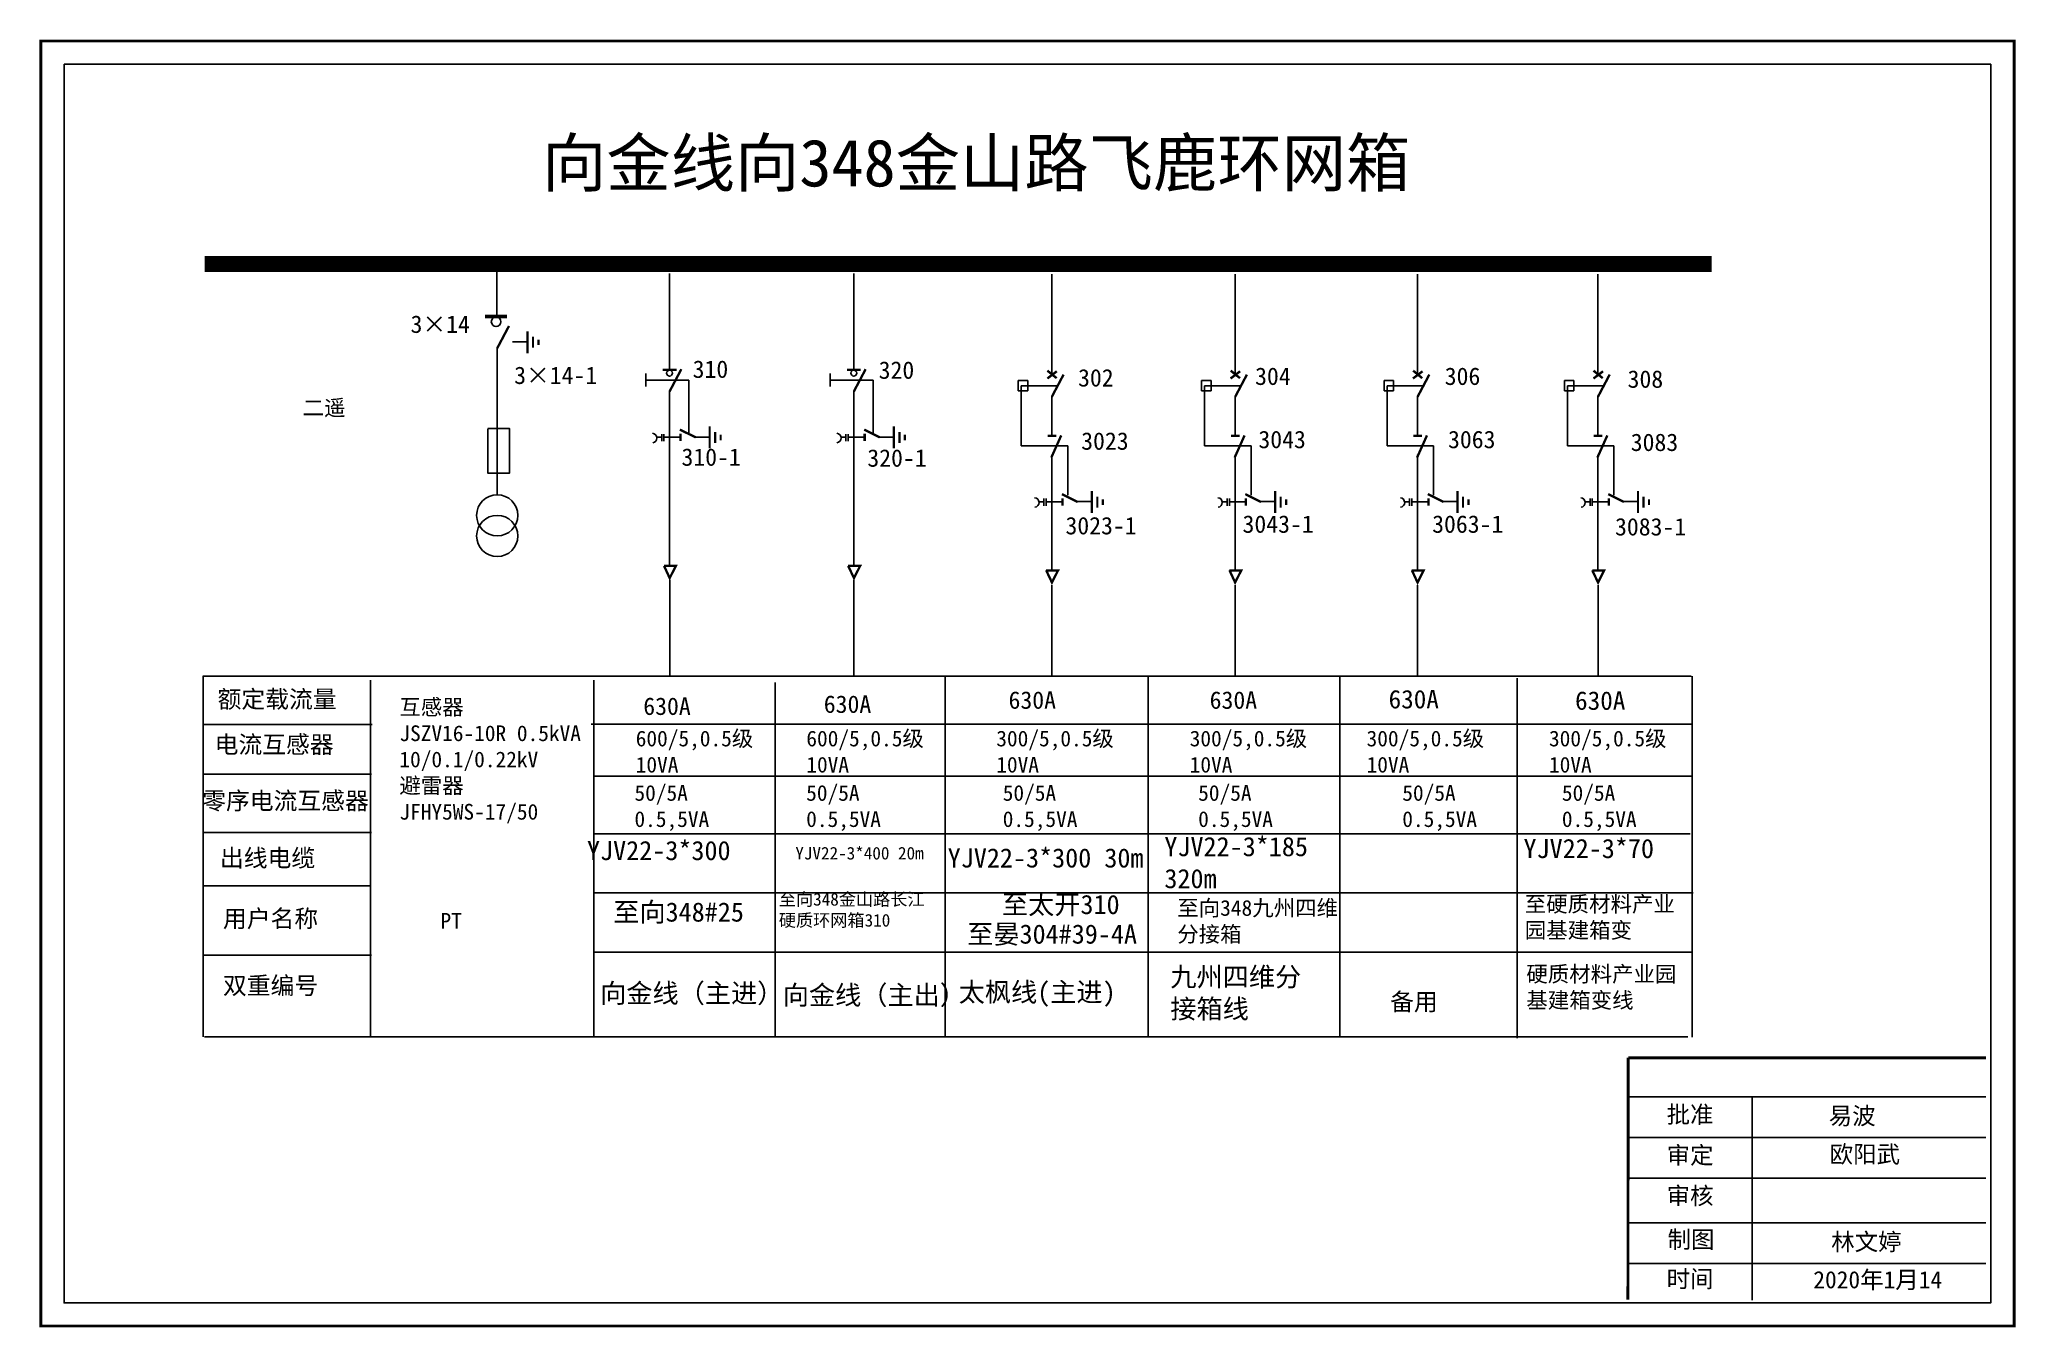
# Model space of a CAD drawing. Extents: x 1414 to 2152, y -447 to -213.
# Drawn here: x 1618.9 to 1744.6, y -297.5 to -215.6 of the extents above; entities that cross this region are included whole.
import ezdxf

# ---------------------------------------------------------------- set-up
doc = ezdxf.new("R2010")
doc.units = 0
doc.header["$LTSCALE"] = 0.774411
doc.linetypes.add('ACAD_ISO02W100', pattern=[15, 12, -3])
doc.linetypes.add('CENTER', pattern=[50.8, 31.75, -6.35, 6.35, -6.35])
doc.layers.get('0').update_dxf_attribs({"linetype": 'CONTINUOUS'})
doc.layers.add('2', color=7, linetype='CONTINUOUS')
doc.styles.add('hztxt_txtstyle_0.00_0_0', font='simkai.ttf')
doc.styles.add('hztxt_txtstyle_2.70_0_0', font='simkai.ttf', dxfattribs={"height": 2.7})
doc.styles.add('KaiTi_GB2312_txtstyle_1.09_0_0', font='simkai_0.ttf', dxfattribs={"height": 1.0944})
doc.styles.add('字体', font='simkai_0.ttf', dxfattribs={"height": 2.5})

msp = doc.modelspace()

# ---------------------------------------------------------------- texts
at = {"color": 0, "linetype": 'Continuous', "style": 'hztxt_txtstyle_2.70_0_0'}
for s, p in [('3×14', (1642.53, -234.26)), ('310', (1660.47, -237.12)), ('320', (1672.3, -237.18)), ('3×14-1', (1649.12, -237.51)), ('302', (1684.98, -237.67)), ('304', (1696.24, -237.57)), ('306', (1708.3, -237.57)), ('308', (1719.93, -237.75)), ('3023', (1685.18, -241.69)), ('3043', (1696.45, -241.59)), ('3063', (1708.51, -241.59)), ('3083', (1720.13, -241.77)), ('310-1', (1659.76, -242.71)), ('320-1', (1671.58, -242.77)), ('3023-1', (1684.18, -247.07)), ('3043-1', (1695.44, -246.97)), ('3063-1', (1707.5, -246.97)), ('3083-1', (1719.13, -247.14))]:
    msp.add_text(s, height=1.109, dxfattribs=at).set_placement(p)
at = {"color": 0, "linetype": 'Continuous', "attachment_point": 1}
for s, insert, char_height, width, style in [('{\\fSimSun|b0|i0|c134|p2;向金线向348金山路飞鹿环网箱}', (1650.89, -221.95), 3, 85.7498, '字体'), ('{\\fSimSun|b0|i0|c134|p2;二遥}', (1635.66, -238.52), 1.0024, 7.7986, 'hztxt_txtstyle_0.00_0_0'), ('{\\fSimSun|b0|i0|c134|p2;额定载流量}', (1630.26, -256.99), 1.1094, 17.8852, 'hztxt_txtstyle_2.70_0_0'), ('\\A1;{\\fSimSun|b0|i0|c134|p2;互感器\\PJSZV16-10R 0.5kVA\\P10/0.1/0.22kV\\P避雷器\\PJFHY5WS-17/50}', (1641.82, -257.55), 0.9985, 18.4113, 'hztxt_txtstyle_2.70_0_0'), ('{\\fSimSun|b0|i0|c134|p2;630A}', (1657.33, -257.44), 1.1094, 17.8852, 'hztxt_txtstyle_2.70_0_0'), ('{\\fSimSun|b0|i0|c134|p2;630A}', (1668.81, -257.31), 1.1094, 17.8852, 'hztxt_txtstyle_2.70_0_0'), ('{\\fSimSun|b0|i0|c134|p2;630A}', (1680.56, -257.05), 1.1094, 17.8852, 'hztxt_txtstyle_2.70_0_0'), ('{\\fSimSun|b0|i0|c134|p2;630A}', (1693.35, -257.05), 1.1094, 17.8852, 'hztxt_txtstyle_2.70_0_0'), ('{\\fSimSun|b0|i0|c134|p2;630A}', (1704.73, -256.96), 1.1757, 9.454, 'hztxt_txtstyle_0.00_0_0'), ('{\\fSimSun|b0|i0|c134|p2;630A}', (1716.59, -257.05), 1.1757, 9.454, 'hztxt_txtstyle_0.00_0_0'), ('{\\fSimSun|b0|i0|c134|p2;电流互感器}', (1630.07, -259.87), 1.1094, 17.8852, 'hztxt_txtstyle_2.70_0_0'), ('\\A1;{\\fSimSun|b0|i0|c134|p2;600/5,0.5级\\P10VA}', (1656.85, -259.55), 0.9985, 18.4113, 'hztxt_txtstyle_2.70_0_0'), ('\\A1;{\\fSimSun|b0|i0|c134|p2;600/5,0.5级\\P10VA}', (1667.7, -259.55), 0.9985, 18.4113, 'hztxt_txtstyle_2.70_0_0'), ('\\A1;{\\fSimSun|b0|i0|c134|p2;300/5,0.5级\\P10VA}', (1679.78, -259.55), 0.9985, 18.4113, 'hztxt_txtstyle_2.70_0_0'), ('\\A1;{\\fSimSun|b0|i0|c134|p2;300/5,0.5级\\P10VA}', (1692.08, -259.55), 0.9985, 18.4113, 'hztxt_txtstyle_2.70_0_0'), ('\\A1;{\\fSimSun|b0|i0|c134|p2;300/5,0.5级\\P10VA}', (1703.33, -259.55), 0.9985, 18.4113, 'hztxt_txtstyle_2.70_0_0'), ('\\A1;{\\fSimSun|b0|i0|c134|p2;300/5,0.5级\\P10VA}', (1714.93, -259.55), 0.9985, 18.4113, 'hztxt_txtstyle_2.70_0_0'), ('{\\fSimSun|b0|i0|c134|p2;零序电流互感器}', (1629.28, -263.45), 1.1094, 17.8852, 'hztxt_txtstyle_2.70_0_0'), ('{\\fSimSun|b0|i0|c134|p2;50/5A\\P0.5,5VA}', (1656.77, -263.01), 0.9985, 17.8852, 'hztxt_txtstyle_2.70_0_0'), ('{\\fSimSun|b0|i0|c134|p2;50/5A\\P0.5,5VA}', (1667.69, -263.01), 0.9985, 17.8852, 'hztxt_txtstyle_2.70_0_0'), ('{\\fSimSun|b0|i0|c134|p2;50/5A\\P0.5,5VA}', (1680.19, -263.01), 0.9985, 17.8852, 'hztxt_txtstyle_2.70_0_0'), ('{\\fSimSun|b0|i0|c134|p2;50/5A\\P0.5,5VA}', (1692.62, -263.01), 0.9985, 17.8852, 'hztxt_txtstyle_2.70_0_0'), ('{\\fSimSun|b0|i0|c134|p2;50/5A\\P0.5,5VA}', (1705.6, -263.01), 0.9985, 17.8852, 'hztxt_txtstyle_2.70_0_0'), ('{\\fSimSun|b0|i0|c134|p2;50/5A\\P0.5,5VA}', (1715.75, -263.01), 0.9985, 17.8852, 'hztxt_txtstyle_2.70_0_0'), ('YJV22-3*185 320m', (1690.47, -266.31), 1.2204, 11.9942, 'hztxt_txtstyle_2.70_0_0'), ('YJV22-3*70', (1713.31, -266.43), 1.22, 11.9942, 'hztxt_txtstyle_2.70_0_0'), ('{\\fSimSun|b0|i0|c134|p2;出线电缆}', (1630.41, -267.09), 1.1094, 17.8852, 'hztxt_txtstyle_2.70_0_0'), ('YJV22-3*300', (1653.75, -266.56), 1.2204, 19.6738, 'hztxt_txtstyle_2.70_0_0'), ('YJV22-3*400 20m', (1667, -266.94), 0.8, 19.6738, 'hztxt_txtstyle_2.70_0_0'), ('YJV22-3*300 30m', (1676.69, -267.03), 1.2204, 19.6738, 'hztxt_txtstyle_2.70_0_0'), ('{\\fSimSun|b0|i0|c134|p2;至向348金山路长江硬质环网箱310}', (1665.95, -269.87), 0.8, 9.9387, 'hztxt_txtstyle_2.70_0_0'), ('{\\fSimSun|b0|i0|c134|p2;至太开310}', (1680.14, -269.99), 1.2204, 9.5156, 'hztxt_txtstyle_2.70_0_0'), ('{\\fSimSun|b0|i0|c134|p2;至向348九州四维分接箱}', (1691.29, -270.32), 1, 10.3912, 'hztxt_txtstyle_2.70_0_0'), ('{\\fSimSun|b0|i0|c134|p2;至硬质材料产业园基建箱变}', (1713.39, -270.07), 1, 10.3912, 'hztxt_txtstyle_2.70_0_0'), ('{\\fSimSun|b0|i0|c134|p2;用户名称}', (1630.6, -270.94), 1.1094, 17.8852, 'hztxt_txtstyle_2.70_0_0'), ('{\\fSimSun|b0|i0|c134|p2;PT}', (1644.43, -271.14), 1.0024, 7.7986, 'hztxt_txtstyle_0.00_0_0'), ('{\\fSimSun|b0|i0|c134|p2;至向348#25}', (1655.42, -270.47), 1.2204, 9.5156, 'hztxt_txtstyle_2.70_0_0'), ('{\\fSimSun|b0|i0|c134|p2;至晏304#39-4A}', (1677.93, -271.87), 1.2204, 12.9751, 'hztxt_txtstyle_2.70_0_0'), ('{\\fSimSun|b0|i0|c134|p2;双重编号}', (1630.6, -275.2), 1.1094, 17.8852, 'hztxt_txtstyle_2.70_0_0'), ('{\\fSimSun|b0|i0|c134|p2;九州四维分接箱线}', (1690.85, -274.59), 1.2204, 9.2098, 'hztxt_txtstyle_2.70_0_0'), ('{\\fSimSun|b0|i0|c134|p2;硬质材料产业园基建箱变线}', (1713.49, -274.52), 1, 10.3912, 'hztxt_txtstyle_2.70_0_0'), ('{\\fSimSun|b0|i0|c134|p2;向金线（主进）}', (1654.59, -275.63), 1.2204, 12.5813, 'hztxt_txtstyle_2.70_0_0'), ('{\\fSimSun|b0|i0|c134|p2;向金线（主出）}', (1666.2, -275.75), 1.2204, 12.5813, 'hztxt_txtstyle_2.70_0_0'), ('{\\fSimSun|b0|i0|c134|p2;太枫线(主进)}', (1677.39, -275.56), 1.2204, 12.5813, 'hztxt_txtstyle_2.70_0_0'), ('{\\fSimSun|b0|i0|c134|p2;备用}', (1704.83, -276.23), 1.1094, 17.8852, 'hztxt_txtstyle_2.70_0_0'), ('{\\fKaiTi_GB2312|b0|i0|c134|p49;批准}', (1722.41, -283.4), 1.0944, 8.5588, '字体'), ('{\\fSimSun|b0|i0|c134|p2;易波}', (1732.72, -283.49), 1.0944, 8.5588, '字体'), ('{\\fSimSun|b0|i0|c134|p2;欧阳武}', (1732.78, -285.93), 1.0944, 8.5588, '字体'), ('{\\fSimSun|b0|i0|c134|p2;林文婷}', (1732.88, -291.5), 1.0944, 8.5588, '字体'), ('{\\fSimSun|b0|i0|c134|p2;2020年1月14}', (1731.74, -293.91), 1.0944, 16.0081, '字体')]:
    msp.add_mtext(s, dxfattribs=dict(at, insert=insert, char_height=char_height, width=width, style=style))
at = {"color": 7, "linetype": 'Continuous', "char_height": 1.094, "width": 8.5588, "attachment_point": 1, "style": 'KaiTi_GB2312_txtstyle_1.09_0_0'}
for s, insert in [('审定', (1722.41, -285.99)), ('审核', (1722.41, -288.57)), ('制图', (1722.47, -291.35)), ('时间', (1722.41, -293.86))]:
    msp.add_mtext(s, dxfattribs=dict(at, insert=insert))

# ---------------------------------------------------------------- blocks, each defined once
blk = doc.blocks.new('JD')
for points in [[(-2, 0.2), (-2, -0.2), (2, 0.2), (2, -0.2)], [(1, -1.2), (1, -0.8), (-1, -1.2), (-1, -0.8)], [(-0.5, -1.8), (-0.5, -2.2), (0.5, -1.8), (0.5, -2.2)]]:
    blk.add_trace(points)

# ---------------------------------------------------------------- linework, layer by layer
at = {"color": 0}
for p, q in [((1648.02, -229.88), (1648.02, -233.17)), ((1659, -230.48), (1659, -236.59)), ((1670.72, -230.48), (1670.72, -236.59)), ((1683.31, -230.52), (1683.31, -236.93)), ((1694.97, -230.52), (1694.97, -236.93)), ((1706.57, -230.52), (1706.57, -236.93)), ((1718.04, -230.52), (1718.04, -236.93)), ((1649.02, -234.83), (1649.96, -234.83)), ((1648.04, -235.2), (1648.04, -244.53)), ((1681.18, -237.28), (1681.78, -237.28)), ((1681.18, -237.28), (1681.18, -237.94)), ((1681.78, -237.28), (1681.78, -237.94)), ((1692.84, -237.28), (1693.44, -237.28)), ((1692.84, -237.28), (1692.84, -237.94)), ((1693.44, -237.28), (1693.44, -237.94)), ((1704.44, -237.28), (1705.04, -237.28)), ((1704.44, -237.28), (1704.44, -237.94)), ((1705.04, -237.28), (1705.04, -237.94)), ((1715.91, -237.28), (1716.51, -237.28)), ((1715.91, -237.28), (1715.91, -237.94)), ((1716.51, -237.28), (1716.51, -237.94)), ((1659, -237.96), (1659, -249.06)), ((1670.72, -237.96), (1670.72, -249.06)), ((1681.18, -237.94), (1681.78, -237.94)), ((1683.31, -238.29), (1683.31, -240.77)), ((1692.84, -237.94), (1693.44, -237.94)), ((1694.97, -238.29), (1694.97, -240.77)), ((1704.44, -237.94), (1705.04, -237.94)), ((1706.57, -238.29), (1706.57, -240.77)), ((1715.91, -237.94), (1716.51, -237.94)), ((1718.04, -238.29), (1718.04, -240.77)), ((1659, -240.9), (1659.7, -240.9)), ((1660.6, -240.88), (1661.54, -240.88)), ((1670.72, -240.9), (1671.41, -240.9)), ((1672.32, -240.88), (1673.26, -240.88)), ((1683.31, -242.01), (1683.31, -249.31)), ((1694.97, -242.01), (1694.97, -249.31)), ((1706.57, -242.01), (1706.57, -249.31)), ((1718.04, -242.01), (1718.04, -249.31)), ((1683.31, -245.01), (1684, -245.01)), ((1684.9, -244.99), (1685.85, -244.99)), ((1694.97, -245.01), (1695.66, -245.01)), ((1696.56, -244.99), (1697.5, -244.99)), ((1706.57, -245.01), (1707.26, -245.01)), ((1708.16, -244.99), (1709.1, -244.99)), ((1718.04, -245.01), (1718.73, -245.01)), ((1719.64, -244.99), (1720.58, -244.99)), ((1640.08, -259.16), (1629.38, -259.16)), ((1640.04, -262.31), (1629.33, -262.31)), ((1640.04, -266.02), (1629.33, -266.02)), ((1640, -269.41), (1629.29, -269.41)), ((1640.04, -273.82), (1629.33, -273.82))]:
    msp.add_line(p, q, dxfattribs=at)
at = {"color": 0, "linetype": 'ACAD_ISO02W100'}
for p, q in [((1683.61, -237.63), (1681.37, -237.63)), ((1681.37, -237.63), (1681.37, -241.44)), ((1695.27, -237.63), (1693.03, -237.63)), ((1693.03, -237.63), (1693.03, -241.44)), ((1706.87, -237.63), (1704.63, -237.63)), ((1704.63, -237.63), (1704.63, -241.44)), ((1718.34, -237.63), (1716.1, -237.63)), ((1716.1, -237.63), (1716.1, -241.44)), ((1681.37, -241.44), (1684.33, -241.44)), ((1684.33, -241.44), (1684.33, -244.58)), ((1693.03, -241.44), (1695.98, -241.44)), ((1695.98, -241.44), (1695.98, -244.58)), ((1704.63, -241.44), (1707.58, -241.44)), ((1707.58, -241.44), (1707.58, -244.58)), ((1716.1, -241.44), (1719.06, -241.44)), ((1719.06, -241.44), (1719.06, -244.58))]:
    msp.add_line(p, q, dxfattribs=at)
at = {"color": 0, "linetype": 'CENTER'}
for p, q in [((1659.01, -249.96), (1659.01, -256.09)), ((1670.73, -249.96), (1670.73, -256.09)), ((1683.32, -250.3), (1683.32, -256.06)), ((1694.97, -250.3), (1694.97, -256.06)), ((1706.57, -250.3), (1706.57, -256.06)), ((1718.05, -250.3), (1718.05, -256.06))]:
    msp.add_line(p, q, dxfattribs=at)
at = {"color": 0, "linetype": 'Continuous'}
for p, q in [((1629.31, -256.08), (1723.97, -256.08)), ((1629.35, -279.02), (1629.35, -256.08)), ((1639.98, -256.33), (1639.98, -279.02)), ((1654.19, -256.33), (1654.19, -279.02)), ((1676.54, -256.12), (1676.54, -279.02)), ((1689.43, -256.12), (1689.43, -279.02)), ((1701.63, -256.14), (1701.63, -279.03)), ((1712.9, -256.21), (1712.9, -279.11)), ((1724.03, -256.09), (1724.03, -279.04)), ((1665.71, -256.48), (1665.71, -279)), ((1654.02, -259.14), (1724.01, -259.14)), ((1654.19, -262.44), (1724.03, -262.44)), ((1654.19, -266.12), (1723.91, -266.12)), ((1654.19, -269.85), (1724.1, -269.85)), ((1654.19, -273.64), (1724.01, -273.64)), ((1723.76, -279.02), (1629.43, -279.02)), ((1719.97, -282.83), (1742.72, -282.83)), ((1727.86, -282.83), (1727.86, -295.76)), ((1719.97, -285.42), (1742.72, -285.42)), ((1719.97, -288.01), (1742.72, -288.01)), ((1719.97, -290.84), (1742.72, -290.84)), ((1719.97, -293.43), (1742.72, -293.43))]:
    msp.add_line(p, q, dxfattribs=at)
at = {"color": 0, "linetype": 'Continuous', "const_width": 0.182}
msp.add_lwpolyline([(1619.02, -215.7), (1744.51, -215.7), (1744.51, -297.4), (1619.02, -297.4)], close=True, dxfattribs=at)
at = {"color": 0, "linetype": 'Continuous'}
msp.add_lwpolyline([(1620.5, -217.18), (1743.03, -217.18), (1743.03, -295.93), (1620.5, -295.93)], close=True, dxfattribs=at)
at = {"color": 0}
for points, const_width in [([(1629.43, -229.88), (1725.28, -229.88)], 0.998), ([(1647.27, -233.22), (1648.67, -233.22)], 0.238), ([(1648.04, -235.24), (1648.79, -233.82)], 0.15), ([(1658.56, -236.61), (1659.45, -236.61)], 0.15), ([(1659, -237.99), (1659.75, -236.57)], 0.15), ([(1670.28, -236.61), (1671.16, -236.61)], 0.15), ([(1670.72, -237.99), (1671.47, -236.57)], 0.15), ([(1683.03, -237.16), (1683.63, -236.7)], 0.15), ([(1683.03, -236.66), (1683.62, -237.14)], 0.15), ([(1683.31, -238.33), (1684.06, -236.91)], 0.15), ([(1694.69, -236.66), (1695.28, -237.14)], 0.15), ([(1694.68, -237.16), (1695.29, -236.7)], 0.15), ([(1694.97, -238.33), (1695.72, -236.91)], 0.15), ([(1706.29, -236.66), (1706.87, -237.14)], 0.15), ([(1706.28, -237.16), (1706.89, -236.7)], 0.15), ([(1706.57, -238.33), (1707.32, -236.91)], 0.15), ([(1717.76, -237.16), (1718.37, -236.7)], 0.15), ([(1717.76, -236.66), (1718.35, -237.14)], 0.15), ([(1718.04, -238.33), (1718.79, -236.91)], 0.15), ([(1659.66, -240.41), (1660.66, -240.9)], 0.15), ([(1659.7, -240.67), (1659.7, -241.13)], 0.15), ([(1671.38, -240.41), (1672.37, -240.9)], 0.15), ([(1671.41, -240.67), (1671.41, -241.13)], 0.15), ([(1683.04, -240.81), (1683.6, -240.81)], 0.15), ([(1683.28, -242.19), (1683.91, -240.78)], 0.15), ([(1694.7, -240.81), (1695.26, -240.81)], 0.15), ([(1694.94, -242.19), (1695.57, -240.78)], 0.15), ([(1706.3, -240.81), (1706.85, -240.81)], 0.15), ([(1706.54, -242.19), (1707.17, -240.78)], 0.15), ([(1717.78, -240.81), (1718.33, -240.81)], 0.15), ([(1718.01, -242.19), (1718.64, -240.78)], 0.15), ([(1683.96, -244.51), (1684.96, -245.01)], 0.15), ([(1684, -244.78), (1684, -245.24)], 0.15), ([(1695.62, -244.51), (1696.62, -245.01)], 0.15), ([(1695.66, -244.78), (1695.66, -245.24)], 0.15), ([(1707.22, -244.51), (1708.22, -245.01)], 0.15), ([(1707.26, -244.78), (1707.26, -245.24)], 0.15), ([(1718.7, -244.51), (1719.69, -245.01)], 0.15), ([(1718.73, -244.78), (1718.73, -245.24)], 0.15), ([(1658.64, -249.08), (1659.4, -249.08), (1659.01, -249.85), (1658.65, -249.07)], 0.15), ([(1670.35, -249.08), (1671.12, -249.08), (1670.73, -249.85), (1670.36, -249.07)], 0.15), ([(1682.94, -249.36), (1683.71, -249.36), (1683.32, -250.13), (1682.95, -249.35)], 0.15), ([(1694.6, -249.36), (1695.36, -249.36), (1694.97, -250.13), (1694.61, -249.35)], 0.15), ([(1706.2, -249.36), (1706.96, -249.36), (1706.57, -250.13), (1706.21, -249.35)], 0.15), ([(1717.68, -249.36), (1718.44, -249.36), (1718.05, -250.13), (1717.68, -249.35)], 0.15)]:
    msp.add_lwpolyline(points, dxfattribs=dict(at, const_width=const_width))
for points in [[(1657.49, -236.84), (1657.49, -237.67)], [(1669.21, -236.84), (1669.21, -237.67)], [(1647.44, -240.37), (1647.44, -243.17), (1648.83, -243.17), (1648.83, -240.34), (1647.44, -240.34)], [(1658.5, -240.9), (1658.19, -240.9)], [(1658.5, -240.69), (1658.5, -241.14)], [(1658.64, -240.69), (1658.64, -241.14)], [(1659, -240.9), (1658.64, -240.9)], [(1670.22, -240.9), (1669.9, -240.9)], [(1670.22, -240.69), (1670.22, -241.14)], [(1670.36, -240.69), (1670.36, -241.14)], [(1670.72, -240.9), (1670.36, -240.9)], [(1682.81, -245), (1682.49, -245)], [(1682.81, -244.79), (1682.81, -245.25)], [(1682.95, -244.79), (1682.95, -245.25)], [(1683.31, -245), (1682.95, -245)], [(1694.47, -245), (1694.15, -245)], [(1694.47, -244.79), (1694.47, -245.25)], [(1694.61, -244.79), (1694.61, -245.25)], [(1694.97, -245), (1694.61, -245)], [(1706.06, -245), (1705.75, -245)], [(1706.06, -244.79), (1706.06, -245.25)], [(1706.2, -244.79), (1706.2, -245.25)], [(1706.57, -245), (1706.2, -245)], [(1717.54, -245), (1717.22, -245)], [(1717.54, -244.79), (1717.54, -245.25)], [(1717.68, -244.79), (1717.68, -245.25)], [(1718.04, -245), (1717.68, -245)]]:
    msp.add_lwpolyline(points, dxfattribs=at)
at = {"color": 0, "linetype": 'ACAD_ISO02W100'}
for points in [[(1660.23, -240.67), (1660.23, -237.26), (1657.49, -237.26)], [(1671.95, -240.67), (1671.95, -237.26), (1669.21, -237.26)]]:
    msp.add_lwpolyline(points, dxfattribs=at)
at = {"color": 0}
for points in [[(1657.92, -240.64, -0.877934), (1657.93, -241.25)], [(1669.64, -240.64, -0.877934), (1669.65, -241.25)], [(1682.22, -244.74, -0.877934), (1682.24, -245.35)], [(1693.88, -244.74, -0.877934), (1693.89, -245.35)], [(1705.48, -244.74, -0.877934), (1705.49, -245.35)], [(1716.96, -244.74, -0.877934), (1716.97, -245.35)]]:
    msp.add_lwpolyline(points, format="xyb", dxfattribs=at)
at = {"color": 0, "linetype": 'Continuous', "const_width": 0.182}
for points in [[(1719.97, -280.35), (1719.95, -295.72)], [(1719.97, -280.35), (1742.72, -280.35)]]:
    msp.add_lwpolyline(points, dxfattribs=at)
at = {"color": 0}
for centre, radius in [((1647.97, -233.55), 0.305), ((1659, -236.82), 0.192), ((1670.72, -236.82), 0.192)]:
    msp.add_circle(centre, radius, dxfattribs=at)
at = {"layer": '2', "color": 0}
for centre in [(1648.04, -245.86), (1648.04, -247.17)]:
    msp.add_circle(centre, 1.31, dxfattribs=at)

# ---------------------------------------------------------------- block references
at = {"color": 0, "xscale": 0.3494655254594932, "yscale": 0.3494655254594932, "zscale": 0.3494655254595134, "rotation": 90}
for p in [(1649.97, -234.86), (1661.55, -240.91), (1673.27, -240.91), (1685.86, -245.02), (1697.52, -245.02), (1709.11, -245.02), (1720.59, -245.02)]:
    msp.add_blockref('JD', p, dxfattribs=at)

msp.set_redraw_order([(e.dxf.handle, doc.entitydb.next_handle()) for e in msp.query("TEXT MTEXT ATTDEF DIMENSION ARC_DIMENSION")])  # texts and dimensions are drawn at this point

doc.saveas('drawing.dxf')
